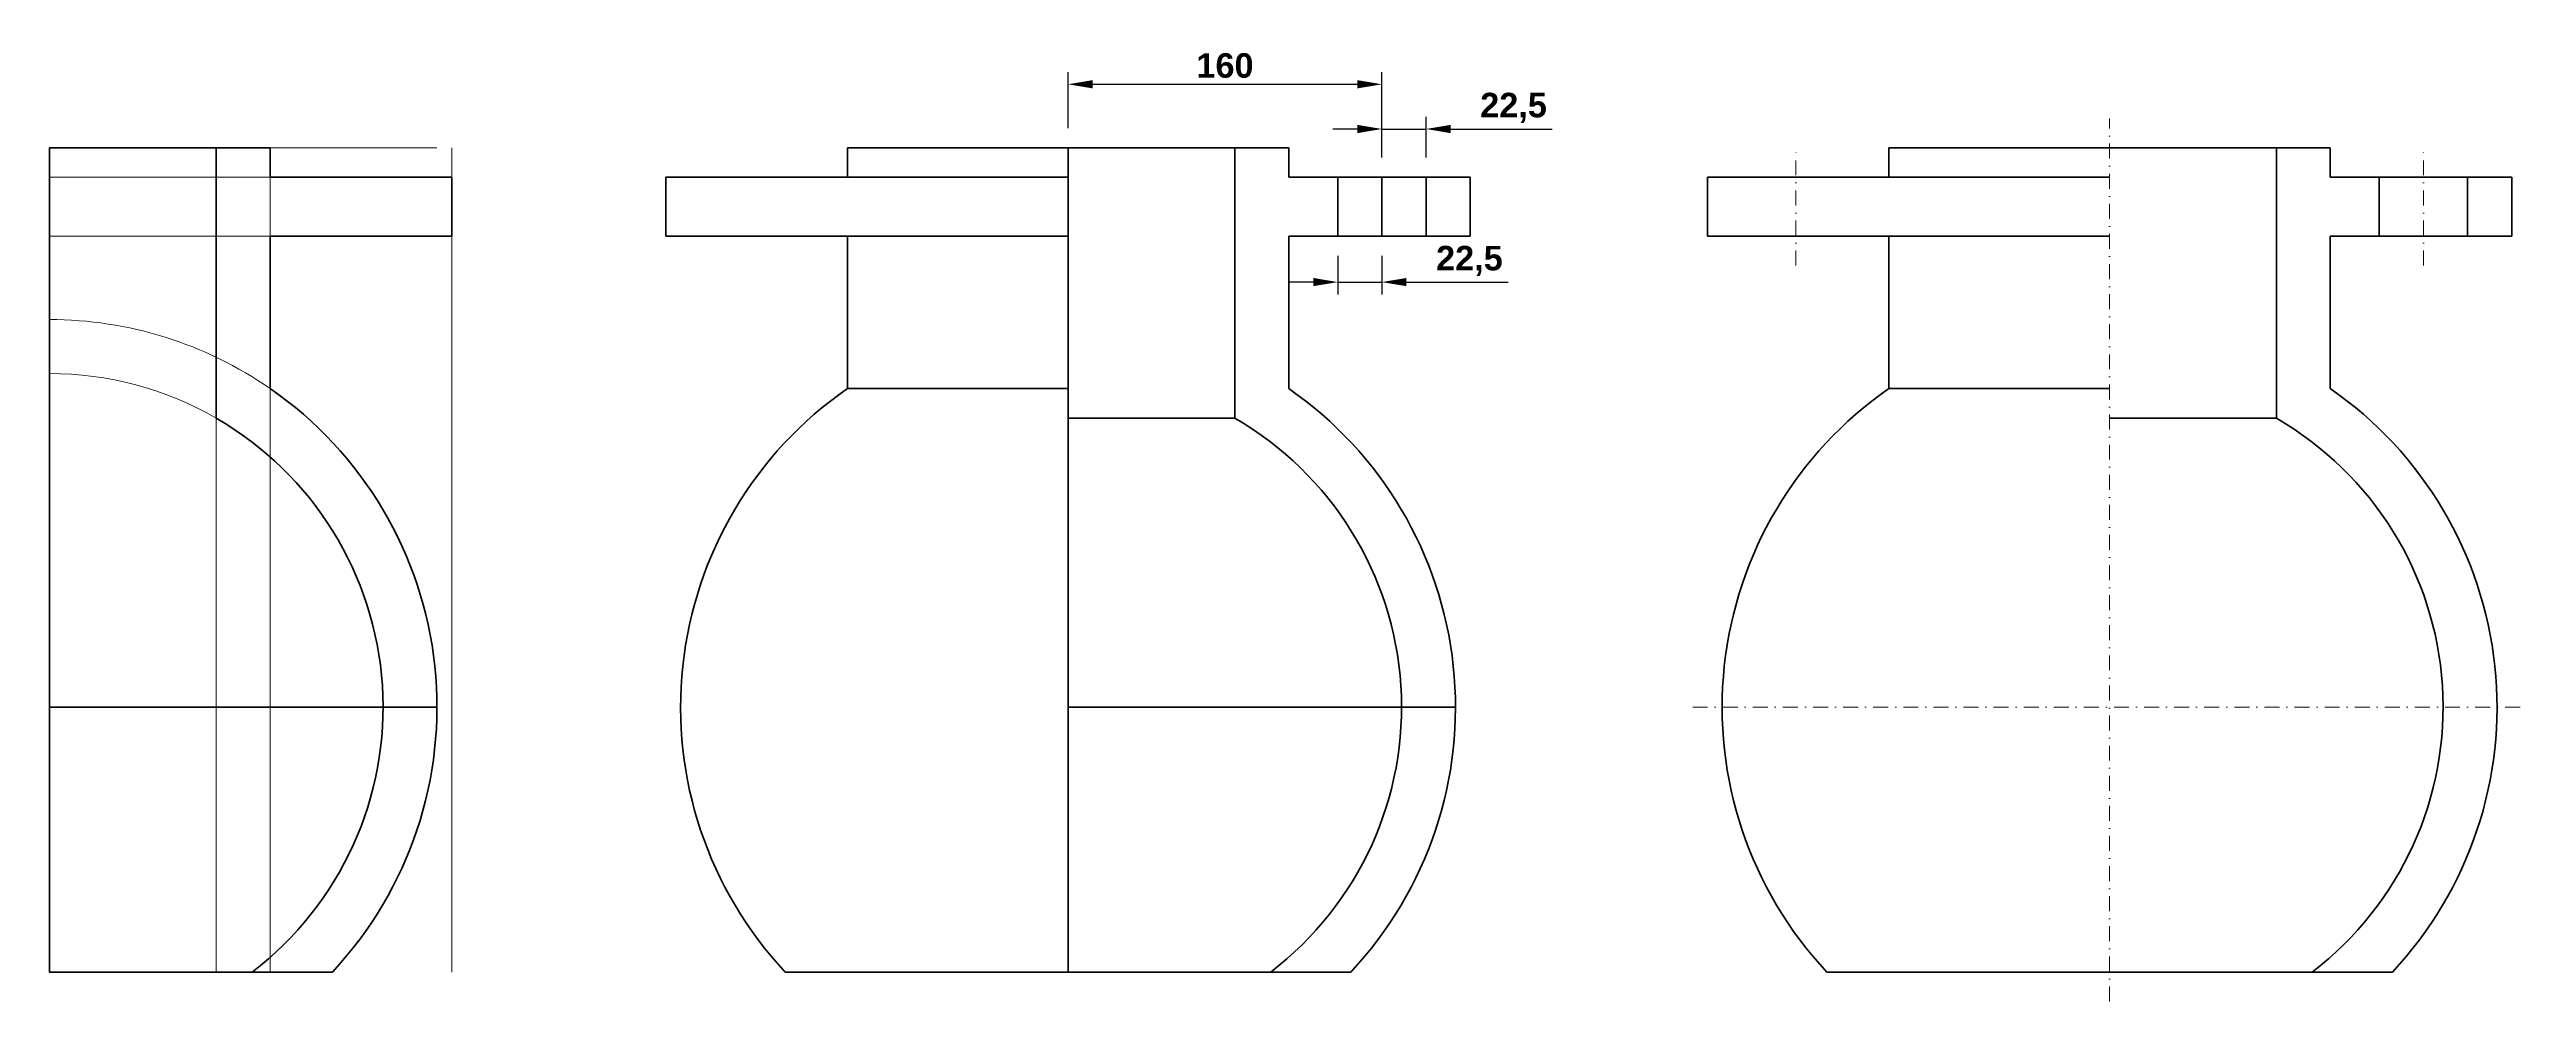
# Model space of a CAD drawing. Header units: millimetres. Extents: x 5774 to 12351, y 222 to 1276.
# Drawn here: x 7589 to 8851, y 791 to 1276 of the extents above; entities that cross this region are included whole.
import ezdxf

# ---------------------------------------------------------------- set-up
doc = ezdxf.new("R2010")
doc.units = ezdxf.units.MM
doc.header["$LTSCALE"] = 0.3
doc.linetypes.add('DASHDOTX2', pattern=[50.8, 25.4, -12.7, 0, -12.7])
for name, color, linetype, lineweight in [('Contorno', 5, 'Continuous', 50), ('cotas', 7, 'Continuous', 9), ('Linha de Centro', 46, 'DASHDOTX2', 9)]:
    doc.layers.add(name, color=color, linetype=linetype, lineweight=lineweight)
doc.styles.get("Standard").update_dxf_attribs({"font": ''})
doc.styles.get('Standard').set_extended_font_data('Arial', bold=True)
doc.dimstyles.new('cota annotative', dxfattribs={"dimtxt": 2.5, "dimasz": 2.5, "dimexe": 1.25, "dimexo": 2, "dimtad": 1, "dimtxsty": 'Standard', "dimcen": -5, "dimclrt": 102, "dimadec": 0, "dimazin": 0, "dimtfac": 1, "dimtmove": 0, "dimatfit": 3, "dimfxl": 1, "dimarcsym": 0})

# ---------------------------------------------------------------- blocks, each defined once
blk = doc.blocks.new('*D9')
at = {"color": 0, "lineweight": -2}
for p, q in [((8107.8, 1235.8), (8107.8, 1264.4)), ((8267.8, 1220.8), (8267.8, 1264.4)), ((8120.3, 1258.2), (8255.3, 1258.2))]:
    blk.add_line(p, q, dxfattribs=at)
at = {"color": 0}
for points in [[(8120.3, 1260.3), (8120.3, 1256.1), (8107.8, 1258.2)], [(8255.3, 1260.3), (8255.3, 1256.1), (8267.8, 1258.2)]]:
    blk.add_solid(points, dxfattribs=at)
at = {"layer": 'Defpoints', "color": 0}
for p in [(8267.8, 1258.2), (8107.8, 1225.8), (8267.8, 1210.8)]:
    blk.add_point(p, dxfattribs=at)
at = {"color": 102, "insert": (8187.8, 1267.7), "char_height": 12.5, "attachment_point": 5}
blk.add_mtext('160', dxfattribs=at)
blk = doc.blocks.new('*D10')
at = {"color": 0, "lineweight": -2}
for p, q in [((8245.3, 1170.8), (8245.3, 1151.1)), ((8267.8, 1170.8), (8267.8, 1151.1)), ((8232.8, 1157.4), (8220.3, 1157.4)), ((8245.3, 1157.4), (8267.8, 1157.4)), ((8280.3, 1157.4), (8332.1, 1157.4))]:
    blk.add_line(p, q, dxfattribs=at)
at = {"color": 0}
for points in [[(8232.8, 1159.5), (8232.8, 1155.3), (8245.3, 1157.4)], [(8280.3, 1159.5), (8280.3, 1155.3), (8267.8, 1157.4)]]:
    blk.add_solid(points, dxfattribs=at)
at = {"layer": 'Defpoints', "color": 0}
for p in [(8245.3, 1180.8), (8267.8, 1180.8), (8245.3, 1157.4)]:
    blk.add_point(p, dxfattribs=at)
at = {"color": 102, "insert": (8312.4, 1168.2), "char_height": 12.5, "attachment_point": 5}
blk.add_mtext('22,5', dxfattribs=at)
blk = doc.blocks.new('*D11')
at = {"color": 0, "lineweight": -2}
for p, q in [((8267.8, 1220.8), (8267.8, 1241.6)), ((8290.3, 1220.8), (8290.3, 1241.6)), ((8255.3, 1235.4), (8242.8, 1235.4)), ((8267.8, 1235.4), (8290.3, 1235.4)), ((8302.8, 1235.4), (8354.6, 1235.4))]:
    blk.add_line(p, q, dxfattribs=at)
at = {"color": 0}
for points in [[(8255.3, 1237.5), (8255.3, 1233.3), (8267.8, 1235.4)], [(8302.8, 1237.5), (8302.8, 1233.3), (8290.3, 1235.4)]]:
    blk.add_solid(points, dxfattribs=at)
at = {"layer": 'Defpoints', "color": 0}
for p in [(8290.3, 1235.4), (8267.8, 1210.8), (8290.3, 1210.8)]:
    blk.add_point(p, dxfattribs=at)
at = {"color": 102, "insert": (8334.9, 1246.2), "char_height": 12.5, "attachment_point": 5}
blk.add_mtext('22,5', dxfattribs=at)

msp = doc.modelspace()

# ---------------------------------------------------------------- linework, layer by layer
at = {"layer": 'Contorno'}
for p, q in [((7588.622, 1225.798), (7701.122, 1225.798)), ((7588.622, 805.798), (7588.622, 1225.798)), ((7673.622, 1088.022), (7673.622, 1225.798)), ((7701.122, 1210.798), (7701.122, 1225.798)), ((8107.802, 1225.798), (7995.302, 1225.798)), ((7995.302, 1210.798), (7995.302, 1225.798)), ((8107.802, 1225.798), (8220.302, 1225.798)), ((8107.802, 805.798), (8107.802, 1225.798)), ((8192.802, 1088.022), (8192.802, 1225.798)), ((8220.302, 1210.798), (8220.302, 1225.798)), ((8638.73, 1225.798), (8526.23, 1225.798)), ((8526.23, 1210.798), (8526.23, 1225.798)), ((8638.73, 1225.798), (8751.23, 1225.798)), ((8723.73, 1088.022), (8723.73, 1225.798)), ((8751.23, 1210.798), (8751.23, 1225.798)), ((7701.122, 1210.798), (7793.622, 1210.798)), ((7793.622, 1180.798), (7793.622, 1210.798)), ((8107.802, 1210.798), (7902.802, 1210.798)), ((7902.802, 1180.798), (7902.802, 1210.798)), ((8220.302, 1210.798), (8312.802, 1210.798)), ((8245.302, 1180.798), (8245.302, 1210.798)), ((8267.802, 1180.798), (8267.802, 1210.798)), ((8290.302, 1180.798), (8290.302, 1210.798)), ((8312.802, 1180.798), (8312.802, 1210.798)), ((8638.73, 1210.798), (8433.73, 1210.798)), ((8433.73, 1180.798), (8433.73, 1210.798)), ((8751.23, 1210.798), (8843.73, 1210.798)), ((8776.23, 1180.798), (8776.23, 1210.798)), ((8821.23, 1180.798), (8821.23, 1210.798)), ((8843.73, 1180.798), (8843.73, 1210.798)), ((7701.122, 1180.798), (7793.622, 1180.798)), ((7701.122, 1103.125), (7701.122, 1180.798)), ((8107.802, 1180.798), (7902.802, 1180.798)), ((7995.302, 1103.125), (7995.302, 1180.798)), ((8220.302, 1180.798), (8312.802, 1180.798)), ((8220.302, 1103.125), (8220.302, 1180.798)), ((8638.73, 1180.798), (8433.73, 1180.798)), ((8526.23, 1103.125), (8526.23, 1180.798)), ((8751.23, 1180.798), (8843.73, 1180.798)), ((8751.23, 1103.125), (8751.23, 1180.798)), ((7995.302, 1103.125), (8107.802, 1103.125)), ((8526.23, 1103.125), (8638.73, 1103.125)), ((8192.802, 1088.022), (8107.802, 1088.022)), ((8723.73, 1088.022), (8638.73, 1088.022)), ((7588.622, 940.798), (7786.122, 940.798)), ((8107.802, 940.798), (8305.302, 940.798)), ((7588.622, 805.798), (7732.779, 805.798)), ((8107.802, 805.798), (7963.645, 805.798)), ((8107.802, 805.798), (8251.959, 805.798)), ((8638.73, 805.798), (8494.572, 805.798)), ((8638.73, 805.798), (8782.887, 805.798))]:
    msp.add_line(p, q, dxfattribs=at)
for centre, radius, start, end in [((7588.622, 940.798), 197.5, 316.878768, 55.276251), ((8107.802, 940.798), 197.5, 124.723749, 223.121232), ((8107.802, 940.798), 197.5, 316.878768, 55.276251), ((8638.73, 940.798), 197.5, 124.723749, 223.121232), ((8638.73, 940.798), 197.5, 316.878768, 55.276251), ((7588.622, 940.798), 170, 307.428006, 60), ((8107.802, 940.798), 170, 307.428006, 60), ((8638.73, 940.798), 170, 307.428006, 60)]:
    msp.add_arc(centre, radius, start, end, dxfattribs=at)
at = {"layer": 'cotas', "color": 252, "true_color": 0x939598}
for p, q in [((7701.122, 1225.798), (7786.122, 1225.798)), ((7793.622, 1210.798), (7793.622, 1225.798)), ((7588.622, 1210.798), (7701.122, 1210.798)), ((7701.122, 1180.798), (7701.122, 1210.798)), ((7588.622, 1180.798), (7701.122, 1180.798)), ((7793.622, 805.798), (7793.622, 1180.798)), ((7701.122, 805.798), (7701.122, 1103.125)), ((7673.622, 805.798), (7673.622, 1088.022))]:
    msp.add_line(p, q, dxfattribs=at)
for radius, start in [(197.5, 55.276251), (170, 60)]:
    msp.add_arc((7588.622, 940.798), radius, start, 90, dxfattribs=at)
at = {"layer": 'Linha de Centro'}
for p, q in [((8638.73, 790.798), (8638.73, 1240.798)), ((8478.73, 1165.798), (8478.73, 1225.798)), ((8798.73, 1165.798), (8798.73, 1225.798)), ((8426.23, 940.798), (8851.23, 940.798))]:
    msp.add_line(p, q, dxfattribs=at)

# ---------------------------------------------------------------- dimensions: what is measured, and where the dimension line sits
for base, p1, p2, picture, middle in [((8267.802, 1258.185), (8107.802, 1225.798), (8267.802, 1210.798), '*D9', (8187.802, 1267.693)), ((8290.302, 1235.394), (8267.802, 1210.798), (8290.302, 1210.798), '*D11', (8334.938, 1246.188))]:
    dim = msp.add_linear_dim(base=base, p1=p1, p2=p2, dimstyle='cota annotative')
    dim.commit()
    dim.dimension.update_dxf_attribs({"geometry": picture, "text_midpoint": middle})
dim = msp.add_linear_dim(base=(8245.302, 1157.367), p1=(8267.802, 1180.798), p2=(8245.302, 1180.798), dimstyle='cota annotative')
dim.commit()
dim.dimension.update_dxf_attribs({"geometry": '*D10', "text_midpoint": (8312.438, 1157.367), "dimtype": 160})

doc.saveas('drawing.dxf')
